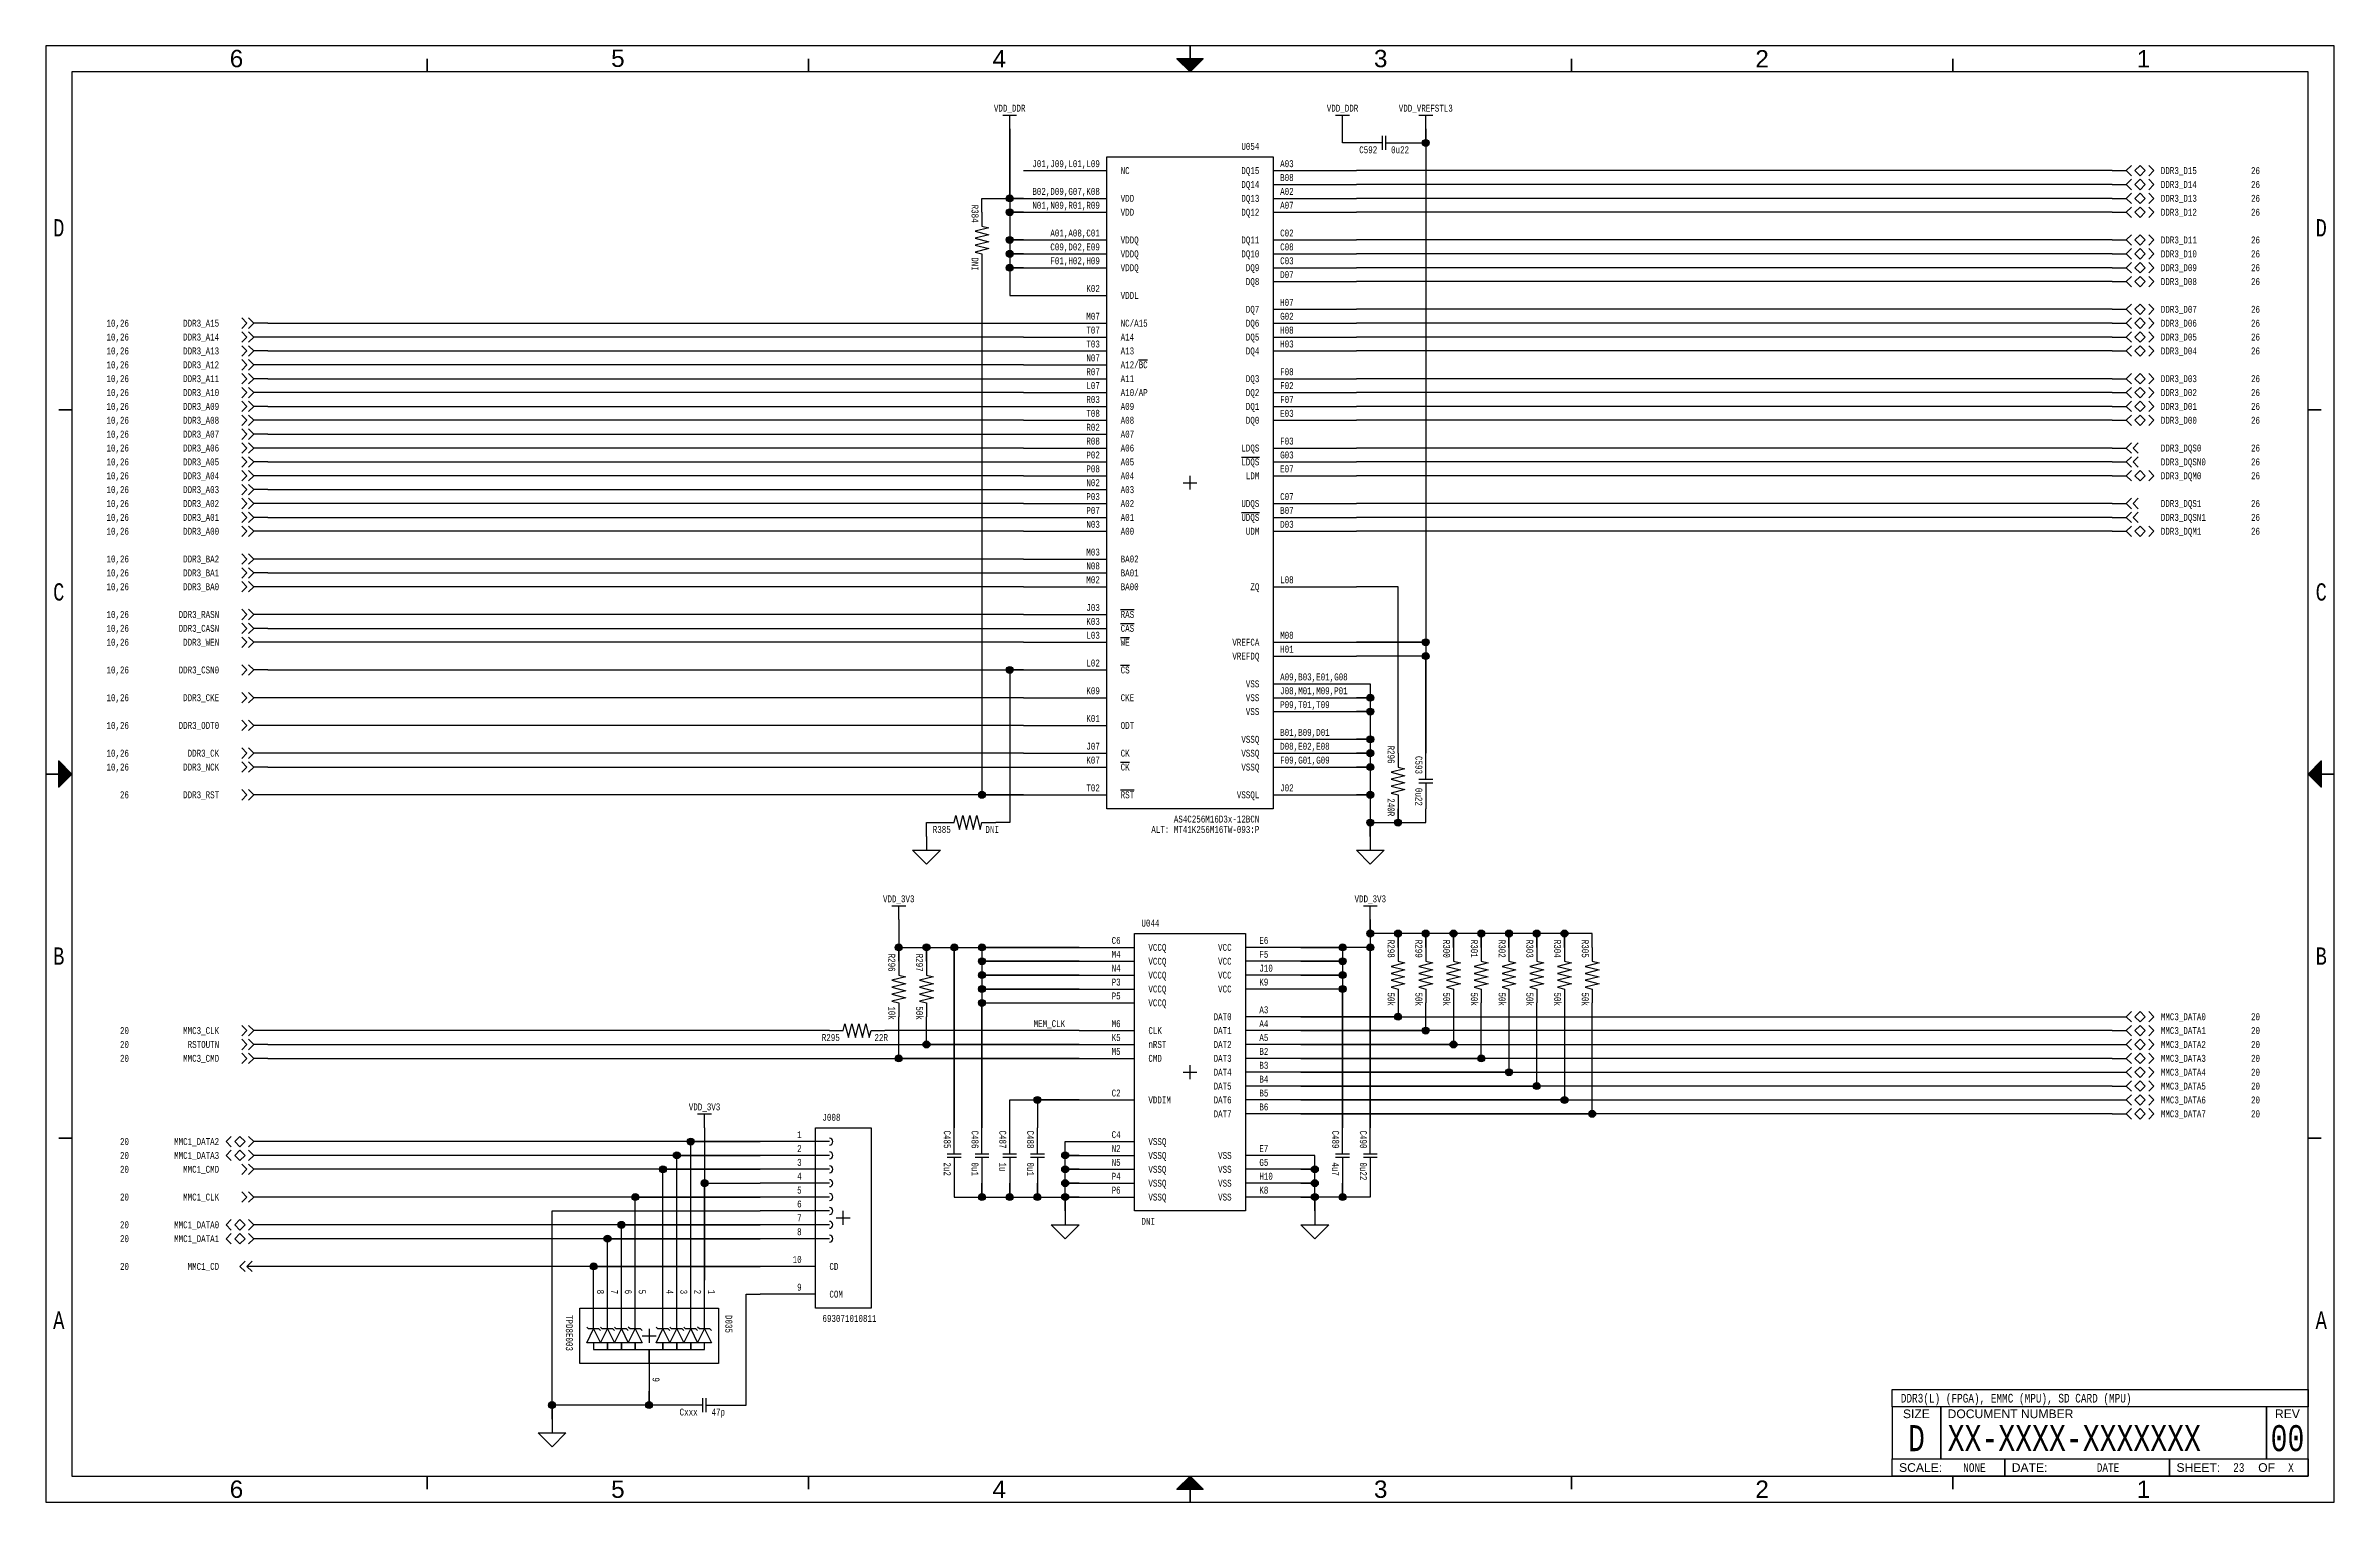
# Paper-space layout '23' of a CAD drawing. Header units: inches. Extents: x 0.2 to 16.8, y 0.2 to 10.8.
import ezdxf
from ezdxf.enums import TextEntityAlignment as Align

# ---------------------------------------------------------------- set-up
doc = ezdxf.new("R2010")
doc.units = ezdxf.units.IN
doc.header["$MEASUREMENT"] = 0
for name, color, linetype in [('BORDER', 13, 'Continuous'), ('COMPONENT', 14, 'Continuous'), ('SIGNAL', 84, 'Continuous'), ('TEXT', 252, 'Continuous')]:
    doc.layers.add(name, color=color, linetype=linetype)
doc.styles.add('Monotxt_75', font='monotxt.shx', dxfattribs={"width": 0.75})
doc.styles.get("Standard").update_dxf_attribs({"font": 'arial.ttf'})

psp = doc.layouts.new('23')

# ---------------------------------------------------------------- texts
at = {"layer": 'TEXT', "style": 'Monotxt_75', "width": 0.75}
for s, p in [('VDD_DDR', (7.2, 10.275)), ('VDD_DDR', (9.6, 10.275)), ('VDD_VREFSTL3', (10.2, 10.275)), ('VDD_3V3', (6.4, 4.575)), ('VDD_3V3', (9.8, 4.575)), ('VDD_3V3', (5, 3.075))]:
    psp.add_text(s, height=0.05, dxfattribs=at).set_placement(p, align=Align.CENTER)
for s, p in [('DDR3_D15', (15.5, 9.85)), ('DDR3_D14', (15.5, 9.75)), ('26', (16.15, 9.85)), ('26', (16.15, 9.75)), ('DDR3_D13', (15.5, 9.65)), ('DDR3_D12', (15.5, 9.55)), ('26', (16.15, 9.65)), ('26', (16.15, 9.55)), ('DDR3_D11', (15.5, 9.35)), ('DDR3_D10', (15.5, 9.25)), ('26', (16.15, 9.35)), ('26', (16.15, 9.25)), ('DDR3_D09', (15.5, 9.15)), ('DDR3_D08', (15.5, 9.05)), ('26', (16.15, 9.15)), ('26', (16.15, 9.05)), ('DDR3_D07', (15.5, 8.85)), ('DDR3_D06', (15.5, 8.75)), ('26', (16.15, 8.85)), ('26', (16.15, 8.75)), ('DDR3_D05', (15.5, 8.65)), ('26', (16.15, 8.65)), ('DDR3_D04', (15.5, 8.55)), ('26', (16.15, 8.55)), ('DDR3_D03', (15.5, 8.35)), ('DDR3_D02', (15.5, 8.25)), ('26', (16.15, 8.35)), ('26', (16.15, 8.25)), ('DDR3_D01', (15.5, 8.15)), ('26', (16.15, 8.15)), ('DDR3_D00', (15.5, 8.05)), ('26', (16.15, 8.05)), ('DDR3_DQS0', (15.5, 7.85)), ('DDR3_DQSN0', (15.5, 7.75)), ('26', (16.15, 7.85)), ('26', (16.15, 7.75)), ('DDR3_DQM0', (15.5, 7.65)), ('26', (16.15, 7.65)), ('DDR3_DQS1', (15.5, 7.45)), ('26', (16.15, 7.45)), ('DDR3_DQSN1', (15.5, 7.35)), ('DDR3_DQM1', (15.5, 7.25)), ('26', (16.15, 7.35)), ('26', (16.15, 7.25)), ('MMC3_DATA0', (15.5, 3.75)), ('MMC3_DATA1', (15.5, 3.65)), ('20', (16.15, 3.75)), ('20', (16.15, 3.65)), ('MMC3_DATA2', (15.5, 3.55)), ('MMC3_DATA3', (15.5, 3.45)), ('20', (16.15, 3.55)), ('20', (16.15, 3.45)), ('MMC3_DATA4', (15.5, 3.35)), ('20', (16.15, 3.35)), ('MMC3_DATA5', (15.5, 3.25)), ('MMC3_DATA6', (15.5, 3.15)), ('20', (16.15, 3.25)), ('20', (16.15, 3.15)), ('MMC3_DATA7', (15.5, 3.05)), ('20', (16.15, 3.05))]:
    psp.add_text(s, height=0.05, dxfattribs=at).set_placement(p, align=Align.MIDDLE_LEFT)
for s, p in [('10,26', (0.85, 8.75)), ('DDR3_A15', (1.5, 8.75)), ('10,26', (0.85, 8.65)), ('DDR3_A14', (1.5, 8.65)), ('10,26', (0.85, 8.55)), ('10,26', (0.85, 8.45)), ('DDR3_A13', (1.5, 8.55)), ('DDR3_A12', (1.5, 8.45)), ('10,26', (0.85, 8.35)), ('10,26', (0.85, 8.25)), ('DDR3_A11', (1.5, 8.35)), ('DDR3_A10', (1.5, 8.25)), ('10,26', (0.85, 8.15)), ('DDR3_A09', (1.5, 8.15)), ('10,26', (0.85, 8.05)), ('10,26', (0.85, 7.95)), ('DDR3_A08', (1.5, 8.05)), ('DDR3_A07', (1.5, 7.95)), ('10,26', (0.85, 7.85)), ('10,26', (0.85, 7.75)), ('DDR3_A06', (1.5, 7.85)), ('DDR3_A05', (1.5, 7.75)), ('10,26', (0.85, 7.65)), ('DDR3_A04', (1.5, 7.65)), ('10,26', (0.85, 7.55)), ('10,26', (0.85, 7.45)), ('DDR3_A03', (1.5, 7.55)), ('DDR3_A02', (1.5, 7.45)), ('10,26', (0.85, 7.35)), ('10,26', (0.85, 7.25)), ('DDR3_A01', (1.5, 7.35)), ('DDR3_A00', (1.5, 7.25)), ('10,26', (0.85, 7.05)), ('10,26', (0.85, 6.95)), ('DDR3_BA2', (1.5, 7.05)), ('DDR3_BA1', (1.5, 6.95)), ('10,26', (0.85, 6.85)), ('DDR3_BA0', (1.5, 6.85)), ('10,26', (0.85, 6.65)), ('DDR3_RASN', (1.5, 6.65)), ('10,26', (0.85, 6.55)), ('10,26', (0.85, 6.45)), ('DDR3_CASN', (1.5, 6.55)), ('DDR3_WEN', (1.5, 6.45)), ('10,26', (0.85, 6.25)), ('DDR3_CSN0', (1.5, 6.25)), ('10,26', (0.85, 6.05)), ('DDR3_CKE', (1.5, 6.05)), ('10,26', (0.85, 5.85)), ('DDR3_ODT0', (1.5, 5.85)), ('10,26', (0.85, 5.65)), ('DDR3_CK', (1.5, 5.65)), ('10,26', (0.85, 5.55)), ('10,26', (0.85, 5.55)), ('DDR3_NCK', (1.5, 5.55)), ('26', (0.85, 5.35)), ('DDR3_RST', (1.5, 5.35)), ('20', (0.85, 3.65)), ('MMC3_CLK', (1.5, 3.65)), ('MEM_CLK', (7.6, 3.7)), ('20', (0.85, 3.55)), ('20', (0.85, 3.45)), ('MMC3_CMD', (1.5, 3.45)), ('RSTOUTN', (1.5, 3.55)), ('20', (0.85, 2.85)), ('MMC1_DATA2', (1.5, 2.85)), ('20', (0.85, 2.75)), ('20', (0.85, 2.65)), ('MMC1_DATA3', (1.5, 2.75)), ('MMC1_CMD', (1.5, 2.65)), ('20', (0.85, 2.45)), ('MMC1_CLK', (1.5, 2.45)), ('20', (0.85, 2.25)), ('20', (0.85, 2.15)), ('MMC1_DATA0', (1.5, 2.25)), ('MMC1_DATA1', (1.5, 2.15)), ('20', (0.85, 1.95)), ('MMC1_CD', (1.5, 1.95))]:
    psp.add_text(s, height=0.05, dxfattribs=at).set_placement(p, align=Align.MIDDLE_RIGHT)
psp.add_text('ALT: MT41K256M16TW-093:P', height=0.05, dxfattribs=at).set_placement((9, 5.125), align=Align.TOP_RIGHT)

# ---------------------------------------------------------------- blocks, each defined once
blk = doc.blocks.new('ANSI B Frame')
at = {"layer": 'BORDER', "lineweight": 35}
h = blk.add_hatch(color=256, dxfattribs=at)
h.dxf.hatch_style = 1
h.paths.add_polyline_path([(8.59375, 10.65625), (8.5, 10.65625), (8.5, 10.5625)])
h.paths.add_polyline_path([(8.5, 10.5625), (8.5, 10.65625), (8.40625, 10.65625)])
h = blk.add_hatch(color=256, dxfattribs=at)
h.dxf.hatch_style = 1
h.paths.add_polyline_path([(0.34375, 5.59375), (0.34375, 5.5), (0.4375, 5.5)])
h.paths.add_polyline_path([(0.4375, 5.5), (0.34375, 5.5), (0.34375, 5.40625)])
h = blk.add_hatch(color=256, dxfattribs=at)
h.dxf.hatch_style = 1
h.paths.add_polyline_path([(16.65625, 5.59375), (16.65625, 5.5), (16.5625, 5.5)])
h.paths.add_polyline_path([(16.5625, 5.5), (16.65625, 5.5), (16.65625, 5.40625)])
h = blk.add_hatch(color=256, dxfattribs=at)
h.dxf.hatch_style = 1
h.paths.add_polyline_path([(8.59375, 0.34375), (8.5, 0.34375), (8.5, 0.4375)])
h.paths.add_polyline_path([(8.5, 0.4375), (8.5, 0.34375), (8.40625, 0.34375)])
at = {"layer": 'BORDER'}
for points in [[(0.25, 0.25), (16.75, 0.25), (16.75, 10.75), (0.25, 10.75)], [(0.4375, 0.4375), (16.5625, 0.4375), (16.5625, 10.5625), (0.4375, 10.5625)], [(13.5625, 1.0625), (16.5625, 1.0625), (16.5625, 0.9375), (13.5625, 0.9375)], [(13.5625, 0.9375), (13.5625, 0.5625), (13.9125, 0.5625), (13.9125, 0.9375), (13.9125, 0.5625), (16.2625, 0.5625), (16.2625, 0.9375), (16.2625, 0.5625), (16.5625, 0.5625), (16.5625, 0.9375)], [(16.5625, 0.4375), (15.5625, 0.4375), (15.5625, 0.5625), (15.5625, 0.4375), (14.375, 0.4375), (14.375, 0.5625), (14.375, 0.4375), (13.5625, 0.4375), (13.5625, 0.5625), (16.5625, 0.5625)]]:
    blk.add_lwpolyline(points, close=True, dxfattribs=at)
at = {"layer": 'BORDER', "lineweight": 35}
for points in [[(8.5, 10.5625), (8.5, 10.75)], [(3, 10.65625), (3, 10.5625)], [(5.75, 10.65625), (5.75, 10.5625)], [(11.25, 10.65625), (11.25, 10.5625)], [(14, 10.65625), (14, 10.5625)], [(0.34375, 8.125), (0.4375, 8.125)], [(16.65625, 8.125), (16.5625, 8.125)], [(0.4375, 5.5), (0.25, 5.5)], [(16.5625, 5.5), (16.75, 5.5)], [(0.34375, 2.875), (0.4375, 2.875)], [(16.65625, 2.875), (16.5625, 2.875)], [(3, 0.34375), (3, 0.4375)], [(5.75, 0.34375), (5.75, 0.4375)], [(8.5, 0.4375), (8.5, 0.25)], [(11.25, 0.34375), (11.25, 0.4375)], [(14, 0.34375), (14, 0.4375)]]:
    blk.add_lwpolyline(points, dxfattribs=at)
for points in [[(8.5, 10.5625), (8.59375, 10.65625), (8.40625, 10.65625)], [(0.4375, 5.5), (0.34375, 5.59375), (0.34375, 5.40625)], [(16.5625, 5.5), (16.65625, 5.59375), (16.65625, 5.40625)], [(8.5, 0.4375), (8.59375, 0.34375), (8.40625, 0.34375)]]:
    blk.add_lwpolyline(points, close=True, dxfattribs=at)
at = {"layer": 'BORDER', "style": 'Monotxt_75', "width": 0.75}
for s, p in [('D', (0.34375, 9.4375)), ('D', (16.65625, 9.4375)), ('C', (0.34375, 6.8125)), ('C', (16.65625, 6.8125)), ('B', (0.34375, 4.1875)), ('B', (16.65625, 4.1875)), ('A', (0.34375, 1.5625)), ('A', (16.65625, 1.5625))]:
    blk.add_text(s, height=0.125, dxfattribs=at).set_placement(p, align=Align.MIDDLE_CENTER)
at = {"layer": 'BORDER'}
for s, p in [('SIZE', (13.7375, 0.8875)), ('REV', (16.4125, 0.8875)), ('OF', (16.2625, 0.5))]:
    blk.add_text(s, height=0.0625, dxfattribs=at).set_placement(p, align=Align.MIDDLE_CENTER)
for s, p in [('DOCUMENT NUMBER', (13.9625, 0.8875)), ('SCALE:', (13.6125, 0.5)), ('DATE:', (14.425, 0.5)), ('SHEET:', (15.6125, 0.5))]:
    blk.add_text(s, height=0.0625, dxfattribs=at).set_placement(p, align=Align.MIDDLE_LEFT)
at = {"layer": 'BORDER', "flags": 8}
for tag, p in [('ZN6', (1.625, 10.65787)), ('ZN5', (4.375, 10.66009)), ('ZN4', (7.125, 10.65625)), ('ZN3', (9.875, 10.65796)), ('ZN2', (12.625, 10.65574)), ('ZN1', (15.375, 10.65574)), ('ZN6', (1.625, 0.34375)), ('ZN5', (4.375, 0.34375)), ('ZN4', (7.125, 0.34375)), ('ZN3', (9.875, 0.34375)), ('ZN2', (12.625, 0.34375)), ('ZN1', (15.375, 0.34375))]:
    blk.add_attdef(tag, text='', height=0.125, dxfattribs=at).set_placement(p, align=Align.MIDDLE_CENTER)
at = {"layer": 'TEXT', "style": 'Monotxt_75', "width": 0.75, "flags": 8}
for tag, height, p in [('DESRP', 0.0625, (13.625, 1)), ('DWG_NO', 0.1875, (13.9625, 0.7125))]:
    blk.add_attdef(tag, text='', height=height, dxfattribs=at).set_placement(p, align=Align.MIDDLE_LEFT)
for tag, height, p in [('SHTSZ', 0.1875, (13.7375, 0.7125)), ('REV', 0.1875, (16.4125, 0.7125)), ('SCALE', 0.0625, (14.15625, 0.5)), ('REVDATE', 0.0625, (15.11875, 0.5)), ('CURRSHT', 0.0625, (16.0625, 0.5)), ('LASTSHT', 0.0625, (16.4375, 0.5))]:
    blk.add_attdef(tag, text='', height=height, dxfattribs=at).set_placement(p, align=Align.MIDDLE_CENTER)
blk = doc.blocks.new('DDR3L_16')
blk.add_lwpolyline([(-0.6, 2.35), (0.6, 2.35), (0.6, -2.35), (-0.6, -2.35)], close=True)
for points in [[(-1.2, 2.25), (-0.6, 2.25)], [(0.6, 2.25), (1.2, 2.25)], [(0.6, 2.15), (1.2, 2.15)], [(-1.2, 2.05), (-0.6, 2.05)], [(0.6, 2.05), (1.2, 2.05)], [(-1.2, 1.95), (-0.6, 1.95)], [(0.6, 1.95), (1.2, 1.95)], [(-1.2, 1.75), (-0.6, 1.75)], [(0.6, 1.75), (1.2, 1.75)], [(-1.2, 1.65), (-0.6, 1.65)], [(-1.2, 1.55), (-0.6, 1.55)], [(0.6, 1.65), (1.2, 1.65)], [(0.6, 1.55), (1.2, 1.55)], [(-1.2, 1.35), (-0.6, 1.35)], [(0.6, 1.45), (1.2, 1.45)], [(0.6, 1.25), (1.2, 1.25)], [(-1.2, 1.15), (-0.6, 1.15)], [(-1.2, 1.05), (-0.6, 1.05)], [(0.6, 1.15), (1.2, 1.15)], [(0.6, 1.05), (1.2, 1.05)], [(-1.2, 0.95), (-0.6, 0.95)], [(-1.2, 0.85), (-0.6, 0.85)], [(0.6, 0.95), (1.2, 0.95)], [(-1.2, 0.75), (-0.6, 0.75)], [(0.6, 0.75), (1.2, 0.75)], [(-1.2, 0.65), (-0.6, 0.65)], [(-1.2, 0.55), (-0.6, 0.55)], [(0.6, 0.65), (1.2, 0.65)], [(0.6, 0.55), (1.2, 0.55)], [(-1.2, 0.45), (-0.6, 0.45)], [(-1.2, 0.35), (-0.6, 0.35)], [(0.6, 0.45), (1.2, 0.45)], [(-1.2, 0.25), (-0.6, 0.25)], [(0.6, 0.25), (1.2, 0.25)], [(-1.2, 0.15), (-0.6, 0.15)], [(-1.2, 0.05), (-0.6, 0.05)], [(0.6, 0.15), (1.2, 0.15)], [(0.6, 0.05), (1.2, 0.05)], [(-1.2, -0.05), (-0.6, -0.05)], [(-1.2, -0.15), (-0.6, -0.15)], [(0.6, -0.15), (1.2, -0.15)], [(-1.2, -0.25), (-0.6, -0.25)], [(0.6, -0.25), (1.2, -0.25)], [(-1.2, -0.35), (-0.6, -0.35)], [(0.6, -0.35), (1.2, -0.35)], [(-1.2, -0.55), (-0.6, -0.55)], [(-1.2, -0.65), (-0.6, -0.65)], [(-1.2, -0.75), (-0.6, -0.75)], [(0.6, -0.75), (1.2, -0.75)], [(-1.2, -0.95), (-0.6, -0.95)], [(-1.2, -1.05), (-0.6, -1.05)], [(-1.2, -1.15), (-0.6, -1.15)], [(0.6, -1.15), (1.2, -1.15)], [(0.6, -1.25), (1.2, -1.25)], [(-1.2, -1.35), (-0.6, -1.35)], [(0.6, -1.45), (1.2, -1.45)], [(-1.2, -1.55), (-0.6, -1.55)], [(0.6, -1.55), (1.2, -1.55)], [(-1.2, -1.75), (-0.6, -1.75)], [(0.6, -1.65), (1.2, -1.65)], [(-1.2, -1.95), (-0.6, -1.95)], [(0.6, -1.85), (1.2, -1.85)], [(0.6, -1.95), (1.2, -1.95)], [(-1.2, -2.05), (-0.6, -2.05)], [(0.6, -2.05), (1.2, -2.05)], [(-1.2, -2.25), (-0.6, -2.25)], [(0.6, -2.25), (1.2, -2.25)]]:
    blk.add_lwpolyline(points)
at = {"color": 7}
for points in [[(-0.05, 0), (0, 0), (0, 0.05)], [(0, -0.05), (0, 0), (0.05, 0)]]:
    blk.add_lwpolyline(points, dxfattribs=at)
at = {"layer": 'TEXT', "style": 'Monotxt_75', "width": 0.75}
for s, p in [('J01,J09,L01,L09', (-0.65, 2.275)), ('B02,D09,G07,K08', (-0.65, 2.075)), ('N01,N09,R01,R09', (-0.65, 1.975)), ('A01,A08,C01', (-0.65, 1.775)), ('C09,D02,E09', (-0.65, 1.675)), ('F01,H02,H09', (-0.65, 1.575)), ('K02', (-0.65, 1.375)), ('M07', (-0.65, 1.175)), ('T07', (-0.65, 1.075)), ('T03', (-0.65, 0.975)), ('N07', (-0.65, 0.875)), ('R07', (-0.65, 0.775)), ('L07', (-0.65, 0.675)), ('T08', (-0.65, 0.475)), ('R03', (-0.65, 0.575)), ('R02', (-0.65, 0.375)), ('R08', (-0.65, 0.275)), ('P02', (-0.65, 0.175)), ('P08', (-0.65, 0.075)), ('N02', (-0.65, -0.025)), ('P03', (-0.65, -0.125)), ('P07', (-0.65, -0.225)), ('N03', (-0.65, -0.325)), ('M03', (-0.65, -0.525)), ('N08', (-0.65, -0.625)), ('M02', (-0.65, -0.725)), ('J03', (-0.65, -0.925)), ('K03', (-0.65, -1.025)), ('L03', (-0.65, -1.125)), ('L02', (-0.65, -1.325)), ('K09', (-0.65, -1.525)), ('K01', (-0.65, -1.725)), ('J07', (-0.65, -1.925)), ('K07', (-0.65, -2.025)), ('T02', (-0.65, -2.225))]:
    blk.add_text(s, height=0.05, dxfattribs=at).set_placement(p, align=Align.RIGHT)
for s, p in [('A03', (0.65, 2.275)), ('B08', (0.65, 2.175)), ('A02', (0.65, 2.075)), ('A07', (0.65, 1.975)), ('C02', (0.65, 1.775)), ('C08', (0.65, 1.675)), ('C03', (0.65, 1.575)), ('D07', (0.65, 1.475)), ('H07', (0.65, 1.275)), ('G02', (0.65, 1.175)), ('H08', (0.65, 1.075)), ('H03', (0.65, 0.975)), ('F08', (0.65, 0.775)), ('F02', (0.65, 0.675)), ('E03', (0.65, 0.475)), ('F07', (0.65, 0.575)), ('G03', (0.65, 0.175)), ('F03', (0.65, 0.275)), ('E07', (0.65, 0.075)), ('C07', (0.65, -0.125)), ('B07', (0.65, -0.225)), ('D03', (0.65, -0.325)), ('L08', (0.65, -0.725)), ('M08', (0.65, -1.125)), ('H01', (0.65, -1.225)), ('A09,B03,E01,G08', (0.65, -1.425)), ('J08,M01,M09,P01', (0.65, -1.525)), ('P09,T01,T09', (0.65, -1.625)), ('B01,B09,D01', (0.65, -1.825)), ('D08,E02,E08', (0.65, -1.925)), ('F09,G01,G09', (0.65, -2.025)), ('J02', (0.65, -2.225))]:
    blk.add_text(s, height=0.05, dxfattribs=at).set_placement(p)
for s, p in [('NC', (-0.5, 2.25)), ('VDD', (-0.5, 2.05)), ('VDD', (-0.5, 1.95)), ('VDDQ', (-0.5, 1.75)), ('VDDQ', (-0.5, 1.65)), ('VDDQ', (-0.5, 1.55)), ('VDDL', (-0.5, 1.35)), ('NC/A15', (-0.5, 1.15)), ('A14', (-0.5, 1.05)), ('A13', (-0.5, 0.95)), ('A12/%%OBC', (-0.5, 0.85)), ('A11', (-0.5, 0.75)), ('A10/AP', (-0.5, 0.65)), ('A09', (-0.5, 0.55)), ('A08', (-0.5, 0.45)), ('A07', (-0.5, 0.35)), ('A06', (-0.5, 0.25)), ('A05', (-0.5, 0.15)), ('A04', (-0.5, 0.05)), ('A03', (-0.5, -0.05)), ('A02', (-0.5, -0.15)), ('A01', (-0.5, -0.25)), ('A00', (-0.5, -0.35)), ('BA02', (-0.5, -0.55)), ('BA01', (-0.5, -0.65)), ('BA00', (-0.5, -0.75)), ('%%ORAS', (-0.5, -0.95)), ('%%OCAS', (-0.5, -1.05)), ('%%OWE', (-0.5, -1.15)), ('%%OCS', (-0.5, -1.35)), ('CKE', (-0.5, -1.55)), ('ODT', (-0.5, -1.75)), ('CK', (-0.5, -1.95)), ('%%OCK', (-0.5, -2.05)), ('%%ORST', (-0.5, -2.25))]:
    blk.add_text(s, height=0.05, dxfattribs=at).set_placement(p, align=Align.MIDDLE_LEFT)
for s, p in [('DQ15', (0.5, 2.25)), ('DQ14', (0.5, 2.15)), ('DQ13', (0.5, 2.05)), ('DQ12', (0.5, 1.95)), ('DQ11', (0.5, 1.75)), ('DQ10', (0.5, 1.65)), ('DQ9', (0.5, 1.55)), ('DQ8', (0.5, 1.45)), ('DQ7', (0.5, 1.25)), ('DQ6', (0.5, 1.15)), ('DQ5', (0.5, 1.05)), ('DQ4', (0.5, 0.95)), ('DQ3', (0.5, 0.75)), ('DQ2', (0.5, 0.65)), ('DQ1', (0.5, 0.55)), ('DQ0', (0.5, 0.45)), ('%%OLDQS', (0.5, 0.15)), ('LDQS', (0.5, 0.25)), ('LDM', (0.5, 0.05)), ('UDQS', (0.5, -0.15)), ('%%OUDQS', (0.5, -0.25)), ('UDM', (0.5, -0.35)), ('ZQ', (0.5, -0.75)), ('VREFCA', (0.5, -1.15)), ('VREFDQ', (0.5, -1.25)), ('VSS', (0.5, -1.45)), ('VSS', (0.5, -1.55)), ('VSS', (0.5, -1.65)), ('VSSQ', (0.5, -1.85)), ('VSSQ', (0.5, -1.95)), ('VSSQ', (0.5, -2.05)), ('VSSQL', (0.5, -2.25))]:
    blk.add_text(s, height=0.05, dxfattribs=at).set_placement(p, align=Align.MIDDLE_RIGHT)
at = {"layer": 'TEXT', "style": 'Monotxt_75', "width": 0.75, "flags": 8}
blk.add_attdef('REFID', text='', height=0.05, dxfattribs=at).set_placement((0.5, 2.4), align=Align.RIGHT)
blk.add_attdef('MFGPN', text='', height=0.05, dxfattribs=at).set_placement((0.5, -2.4), align=Align.TOP_RIGHT)
blk = doc.blocks.new('RES')
blk.add_lwpolyline([(-0.2, 0), (-0.1, 0), (-0.0875, 0.05), (-0.0625, -0.05), (-0.0375, 0.05), (-0.0125, -0.05), (0.0125, 0.05), (0.0375, -0.05), (0.0625, 0.05), (0.0875, -0.05), (0.1, 0), (0.2, 0)])
at = {"layer": 'TEXT', "style": 'Monotxt_75', "width": 0.75, "flags": 8}
blk.add_attdef('REFID', text='', height=0.05, dxfattribs=at).set_placement((-0.125, -0.025), align=Align.TOP_RIGHT)
blk.add_attdef('VALUE', text='', height=0.05, dxfattribs=at).set_placement((0.125, -0.025), align=Align.TOP_LEFT)
blk = doc.blocks.new('CAP')
for points in [[(0, 0.0125), (0, 0.2)], [(-0.05, 0.0125), (0.05, 0.0125)], [(-0.05, -0.0125), (0.05, -0.0125)], [(0, -0.0125), (0, -0.2)]]:
    blk.add_lwpolyline(points)
at = {"layer": 'TEXT', "style": 'Monotxt_75', "width": 0.75, "flags": 8}
blk.add_attdef('REFID', text='', height=0.05, rotation=270, dxfattribs=at).set_placement((-0.025, 0.05), align=Align.TOP_RIGHT)
blk.add_attdef('VALUE', text='', height=0.05, rotation=270, dxfattribs=at).set_placement((-0.025, -0.05), align=Align.TOP_LEFT)
blk = doc.blocks.new('SUPPLY_BUS')
for points in [[(0, 0), (0.05, 0)], [(0.05, 0.025), (0.05, -0.025)]]:
    blk.add_lwpolyline(points)
blk = doc.blocks.new('FLOAT_GND')
blk.add_lwpolyline([(0, 0), (0, -0.05)])
blk.add_lwpolyline([(-0.05, -0.05), (0.05, -0.05), (0, -0.1)], close=True)
blk = doc.blocks.new('CONNECT')
blk.add_hatch(color=256).paths.add_polyline_path([(0.0125, 0, 1), (-0.0125, 0, 1)])
blk.add_circle((0, 0), 0.0125)
blk = doc.blocks.new('BIDIR_CONN')
for points in [[(0, 0), (0.05, 0)], [(0.06875, 0.01875), (0.05, 0), (0.06875, -0.01875)], [(0.13125, 0.01875), (0.15, 0), (0.13125, -0.01875)]]:
    blk.add_lwpolyline(points)
blk.add_lwpolyline([(0.1, 0.01875), (0.08125, 0), (0.1, -0.01875), (0.11875, 0)], close=True)
blk = doc.blocks.new('FROM_CONN')
for points in [[(0, 0), (0.05, 0)], [(0.06875, 0.01875), (0.05, 0), (0.06875, -0.01875)], [(0.09375, 0.01875), (0.075, 0), (0.09375, -0.01875)]]:
    blk.add_lwpolyline(points)
blk = doc.blocks.new('MTFCxxG')
blk.add_lwpolyline([(-0.2, 0.5), (0.2, 0.5), (0.2, -0.5), (-0.2, -0.5)], close=True)
for points in [[(-0.4, 0.45), (-0.2, 0.45)], [(0.4, 0.45), (0.2, 0.45)], [(-0.4, 0.4), (-0.2, 0.4)], [(-0.4, 0.35), (-0.2, 0.35)], [(0.4, 0.4), (0.2, 0.4)], [(0.4, 0.35), (0.2, 0.35)], [(-0.4, 0.3), (-0.2, 0.3)], [(-0.4, 0.25), (-0.2, 0.25)], [(0.4, 0.3), (0.2, 0.3)], [(0.4, 0.2), (0.2, 0.2)], [(-0.4, 0.15), (-0.2, 0.15)], [(-0.4, 0.1), (-0.2, 0.1)], [(0.4, 0.15), (0.2, 0.15)], [(0.4, 0.1), (0.2, 0.1)], [(-0.4, 0.05), (-0.2, 0.05)], [(0.4, 0.05), (0.2, 0.05)], [(0.4, 0), (0.2, 0)], [(0.4, -0.05), (0.2, -0.05)], [(-0.4, -0.1), (-0.2, -0.1)], [(0.4, -0.1), (0.2, -0.1)], [(0.4, -0.15), (0.2, -0.15)], [(-0.4, -0.25), (-0.2, -0.25)], [(-0.4, -0.3), (-0.2, -0.3)], [(0.4, -0.3), (0.2, -0.3)], [(-0.4, -0.35), (-0.2, -0.35)], [(-0.4, -0.4), (-0.2, -0.4)], [(0.4, -0.35), (0.2, -0.35)], [(0.4, -0.4), (0.2, -0.4)], [(-0.4, -0.45), (-0.2, -0.45)], [(0.4, -0.45), (0.2, -0.45)]]:
    blk.add_lwpolyline(points)
at = {"color": 7}
for points in [[(-0.025, 0), (0, 0), (0, 0.025)], [(0, -0.025), (0, 0), (0.025, 0)]]:
    blk.add_lwpolyline(points, dxfattribs=at)
at = {"layer": 'TEXT', "style": 'Monotxt_75', "width": 0.75}
for s, p in [('C6', (-0.25, 0.4625)), ('M4', (-0.25, 0.4125)), ('N4', (-0.25, 0.3625)), ('P3', (-0.25, 0.3125)), ('P5', (-0.25, 0.2625)), ('M6', (-0.25, 0.1625)), ('M5', (-0.25, 0.0625)), ('K5', (-0.25, 0.1125)), ('C2', (-0.25, -0.0875)), ('C4', (-0.25, -0.2375)), ('N2', (-0.25, -0.2875)), ('N5', (-0.25, -0.3375)), ('P4', (-0.25, -0.3875)), ('P6', (-0.25, -0.4375))]:
    blk.add_text(s, height=0.025, dxfattribs=at).set_placement(p, align=Align.RIGHT)
for s, p in [('VCCQ', (-0.15, 0.45)), ('VCCQ', (-0.15, 0.4)), ('VCCQ', (-0.15, 0.35)), ('VCCQ', (-0.15, 0.3)), ('VCCQ', (-0.15, 0.25)), ('CLK', (-0.15, 0.15)), ('nRST', (-0.15, 0.1)), ('CMD', (-0.15, 0.05)), ('VDDIM', (-0.15, -0.1)), ('VSSQ', (-0.15, -0.25)), ('VSSQ', (-0.15, -0.3)), ('VSSQ', (-0.15, -0.35)), ('VSSQ', (-0.15, -0.4)), ('VSSQ', (-0.15, -0.45))]:
    blk.add_text(s, height=0.025, dxfattribs=at).set_placement(p, align=Align.MIDDLE_LEFT)
for s, p in [('VCC', (0.15, 0.45)), ('VCC', (0.15, 0.4)), ('VCC', (0.15, 0.35)), ('VCC', (0.15, 0.3)), ('DAT0', (0.15, 0.2)), ('DAT1', (0.15, 0.15)), ('DAT2', (0.15, 0.1)), ('DAT3', (0.15, 0.05)), ('DAT4', (0.15, 0)), ('DAT5', (0.15, -0.05)), ('DAT6', (0.15, -0.1)), ('DAT7', (0.15, -0.15)), ('VSS', (0.15, -0.3)), ('VSS', (0.15, -0.35)), ('VSS', (0.15, -0.4)), ('VSS', (0.15, -0.45))]:
    blk.add_text(s, height=0.025, dxfattribs=at).set_placement(p, align=Align.MIDDLE_RIGHT)
for s, p in [('E6', (0.25, 0.4625)), ('F5', (0.25, 0.4125)), ('K9', (0.25, 0.3125)), ('J10', (0.25, 0.3625)), ('A3', (0.25, 0.2125)), ('A4', (0.25, 0.1625)), ('A5', (0.25, 0.1125)), ('B2', (0.25, 0.0625)), ('B3', (0.25, 0.0125)), ('B4', (0.25, -0.0375)), ('B5', (0.25, -0.0875)), ('B6', (0.25, -0.1375)), ('G5', (0.25, -0.3375)), ('E7', (0.25, -0.2875)), ('H10', (0.25, -0.3875)), ('K8', (0.25, -0.4375))]:
    blk.add_text(s, height=0.025, dxfattribs=at).set_placement(p)
at = {"layer": 'TEXT', "style": 'Monotxt_75', "width": 0.75, "flags": 8}
blk.add_attdef('REF', (-0.175, 0.525), '', height=0.025, dxfattribs=at)
blk.add_attdef('PN', text='', height=0.025, dxfattribs=at).set_placement((-0.175, -0.525), align=Align.TOP_LEFT)
blk = doc.blocks.new('TPD8E003')
for points in [[(-0.1, 0.25), (0.1, 0.25), (0.1, -0.25), (-0.1, -0.25)], [(-0.025, 0.2), (0.025, 0.225), (0.025, 0.175)], [(-0.025, 0.15), (0.025, 0.175), (0.025, 0.125)], [(-0.025, 0.1), (0.025, 0.125), (0.025, 0.075)], [(-0.025, 0.05), (0.025, 0.075), (0.025, 0.025)], [(-0.025, -0.05), (0.025, -0.025), (0.025, -0.075)], [(-0.025, -0.1), (0.025, -0.075), (0.025, -0.125)], [(-0.025, -0.15), (0.025, -0.125), (0.025, -0.175)], [(-0.025, -0.2), (0.025, -0.175), (0.025, -0.225)]]:
    blk.add_lwpolyline(points, close=True)
for points in [[(-0.025, 0.2), (-0.2, 0.2)], [(-0.01875, 0.225), (-0.025, 0.21875), (-0.025, 0.18125), (-0.03125, 0.175)], [(-0.01875, 0.175), (-0.025, 0.16875), (-0.025, 0.13125), (-0.03125, 0.125)], [(0.025, -0.2), (0.05, -0.2), (0.05, -0.15), (0.025, -0.15), (0.05, -0.15), (0.05, -0.1), (0.025, -0.1), (0.05, -0.1), (0.05, -0.05), (0.025, -0.05), (0.05, -0.05), (0.05, 0), (0.1, 0), (0.05, 0), (0.05, 0.05), (0.025, 0.05), (0.05, 0.05), (0.05, 0.1), (0.025, 0.1), (0.05, 0.1), (0.05, 0.15), (0.025, 0.15), (0.05, 0.15), (0.05, 0.2), (0.025, 0.2)], [(-0.025, 0.15), (-0.2, 0.15)], [(-0.025, 0.1), (-0.2, 0.1)], [(-0.01875, 0.125), (-0.025, 0.11875), (-0.025, 0.08125), (-0.03125, 0.075)], [(-0.025, 0.05), (-0.2, 0.05)], [(-0.01875, 0.075), (-0.025, 0.06875), (-0.025, 0.03125), (-0.03125, 0.025)], [(-0.025, -0.05), (-0.2, -0.05)], [(-0.01875, -0.025), (-0.025, -0.03125), (-0.025, -0.06875), (-0.03125, -0.075)], [(-0.01875, -0.075), (-0.025, -0.08125), (-0.025, -0.11875), (-0.03125, -0.125)], [(0.1, 0), (0.2, 0)], [(-0.025, -0.1), (-0.2, -0.1)], [(-0.025, -0.15), (-0.2, -0.15)], [(-0.01875, -0.125), (-0.025, -0.13125), (-0.025, -0.16875), (-0.03125, -0.175)], [(-0.025, -0.2), (-0.2, -0.2)], [(-0.01875, -0.175), (-0.025, -0.18125), (-0.025, -0.21875), (-0.03125, -0.225)]]:
    blk.add_lwpolyline(points)
at = {"color": 7}
for points in [[(-0.025, 0), (0, 0), (0, 0.025)], [(0, -0.025), (0, 0), (0.025, 0)]]:
    blk.add_lwpolyline(points, dxfattribs=at)
at = {"layer": 'TEXT', "style": 'Monotxt_75', "width": 0.75}
for s, p in [('2', (-0.15, 0.1625)), ('1', (-0.15, 0.2125)), ('4', (-0.15, 0.0625)), ('3', (-0.15, 0.1125)), ('5', (-0.15, -0.0375)), ('6', (-0.15, -0.0875)), ('8', (-0.15, -0.1875)), ('7', (-0.15, -0.1375))]:
    blk.add_text(s, height=0.025, dxfattribs=at).set_placement(p, align=Align.RIGHT)
blk.add_text('9', height=0.025, dxfattribs=at).set_placement((0.15, 0.0125))
blk.add_text('TPD8E003', height=0.025, dxfattribs=at).set_placement((-0.075, -0.275), align=Align.TOP_LEFT)
at = {"layer": 'TEXT', "style": 'Monotxt_75', "width": 0.75, "flags": 8}
blk.add_attdef('REF', (-0.075, 0.275), '', height=0.025, dxfattribs=at)
blk = doc.blocks.new('MICROSD_CONN')
for points in [[(-0.05, 0.275), (-0.3, 0.275)], [(-0.05, 0.225), (-0.3, 0.225)], [(-0.05, 0.175), (-0.3, 0.175)], [(-0.05, 0.125), (-0.3, 0.125)], [(-0.05, 0.075), (-0.3, 0.075)], [(-0.05, 0.025), (-0.3, 0.025)], [(-0.05, -0.025), (-0.3, -0.025)], [(-0.05, -0.075), (-0.3, -0.075)], [(-0.1, -0.175), (-0.3, -0.175)], [(-0.1, -0.275), (-0.3, -0.275)]]:
    blk.add_lwpolyline(points)
blk.add_lwpolyline([(-0.1, 0.325), (0.1, 0.325), (0.1, -0.325), (-0.1, -0.325)], close=True)
at = {"color": 7}
for points in [[(-0.025, 0), (0, 0), (0, 0.025)], [(0, -0.025), (0, 0), (0.025, 0)]]:
    blk.add_lwpolyline(points, dxfattribs=at)
for centre in [(-0.05, 0.275), (-0.05, 0.225), (-0.05, 0.175), (-0.05, 0.125), (-0.05, 0.075), (-0.05, 0.025), (-0.05, -0.025), (-0.05, -0.075)]:
    blk.add_arc(centre, 0.0125, 270, 90)
at = {"layer": 'TEXT', "style": 'Monotxt_75', "width": 0.75}
for s, p in [('1', (-0.15, 0.2875)), ('2', (-0.15, 0.2375)), ('3', (-0.15, 0.1875)), ('4', (-0.15, 0.1375)), ('5', (-0.15, 0.0875)), ('6', (-0.15, 0.0375)), ('7', (-0.15, -0.0125)), ('8', (-0.15, -0.0625)), ('10', (-0.15, -0.1625)), ('9', (-0.15, -0.2625))]:
    blk.add_text(s, height=0.025, dxfattribs=at).set_placement(p, align=Align.RIGHT)
for s, p in [('CD', (-0.05, -0.175)), ('COM', (-0.05, -0.275))]:
    blk.add_text(s, height=0.025, dxfattribs=at).set_placement(p, align=Align.MIDDLE_LEFT)
at = {"layer": 'TEXT', "style": 'Monotxt_75', "width": 0.75, "flags": 8}
blk.add_attdef('REF', (-0.075, 0.35), '', height=0.025, dxfattribs=at)
blk.add_attdef('MFGPN', text='', height=0.025, dxfattribs=at).set_placement((-0.075, -0.35), align=Align.TOP_LEFT)
blk = doc.blocks.new('TO_CONN')
for points in [[(0, 0), (0.075, 0)], [(0.05625, 0.01875), (0.075, 0), (0.05625, -0.01875)], [(0.08125, 0.01875), (0.1, 0), (0.08125, -0.01875)]]:
    blk.add_lwpolyline(points)

# ---------------------------------------------------------------- linework, layer by layer
at = {"layer": 'SIGNAL'}
for points in [[(7, 9.55), (7, 9.65), (7.3, 9.65), (7.2, 9.65), (7.2, 10.15), (7.2, 9.55), (7.3, 9.55), (7.225, 9.55), (7.2, 9.525), (7.2, 9.35), (7.3, 9.35), (7.225, 9.35), (7.2, 9.325), (7.2, 9.25), (7.3, 9.25), (7.225, 9.25), (7.2, 9.225), (7.2, 9.15), (7.3, 9.15), (7.225, 9.15), (7.2, 9.125), (7.2, 8.95), (7.3, 8.95)], [(9.7, 10.05), (9.6, 10.05), (9.6, 10.15)], [(10.1, 10.05), (10.2, 10.05), (10.2, 10.15), (10.2, 6.45), (9.7, 6.45), (10.175, 6.45), (10.2, 6.425), (10.2, 5.65), (10.2, 6.35), (9.7, 6.35)], [(15.15, 9.85), (9.7, 9.85)], [(15.15, 9.75), (9.7, 9.75)], [(15.15, 9.65), (9.7, 9.65)], [(15.15, 9.55), (9.7, 9.55)], [(15.15, 9.35), (9.7, 9.35)], [(15.15, 9.25), (9.7, 9.25)], [(7, 9.15), (7, 5.35), (7.3, 5.35), (1.85, 5.35)], [(15.15, 9.15), (9.7, 9.15)], [(15.15, 9.05), (9.7, 9.05)], [(1.85, 8.75), (7.3, 8.75)], [(15.15, 8.85), (9.7, 8.85)], [(15.15, 8.75), (9.7, 8.75)], [(7.3, 8.65), (1.85, 8.65)], [(15.15, 8.65), (9.7, 8.65)], [(1.85, 8.55), (7.3, 8.55)], [(7.3, 8.45), (1.85, 8.45)], [(15.15, 8.55), (9.7, 8.55)], [(1.85, 8.35), (7.3, 8.35)], [(7.3, 8.25), (1.85, 8.25)], [(15.15, 8.35), (9.7, 8.35)], [(1.85, 8.15), (7.3, 8.15)], [(15.15, 8.25), (9.7, 8.25)], [(15.15, 8.15), (9.7, 8.15)], [(7.3, 8.05), (1.85, 8.05)], [(1.85, 7.95), (7.3, 7.95)], [(15.15, 8.05), (9.7, 8.05)], [(7.3, 7.85), (1.85, 7.85)], [(15.15, 7.85), (9.7, 7.85)], [(1.85, 7.75), (7.3, 7.75)], [(7.3, 7.65), (1.85, 7.65)], [(15.15, 7.75), (9.7, 7.75)], [(15.15, 7.65), (9.7, 7.65)], [(1.85, 7.55), (7.3, 7.55)], [(7.3, 7.45), (1.85, 7.45)], [(15.15, 7.45), (9.7, 7.45)], [(1.85, 7.35), (7.3, 7.35)], [(15.15, 7.35), (9.7, 7.35)], [(7.3, 7.25), (1.85, 7.25)], [(15.15, 7.25), (9.7, 7.25)], [(7.3, 7.05), (1.85, 7.05)], [(1.85, 6.95), (7.3, 6.95)], [(7.3, 6.85), (1.85, 6.85)], [(10, 5.65), (10, 6.85), (9.7, 6.85)], [(7.3, 6.65), (1.85, 6.65)], [(1.85, 6.55), (7.3, 6.55)], [(7.3, 6.45), (1.85, 6.45)], [(1.85, 6.25), (7.3, 6.25), (7.2, 6.25), (7.2, 5.15), (7.1, 5.15)], [(9.7, 6.15), (9.8, 6.15), (9.8, 6.075), (9.775, 6.05), (9.7, 6.05), (9.8, 6.05), (9.8, 5.975), (9.775, 5.95), (9.7, 5.95), (9.8, 5.95), (9.8, 5.775), (9.775, 5.75), (9.7, 5.75), (9.8, 5.75), (9.8, 5.675), (9.775, 5.65), (9.7, 5.65), (9.8, 5.65), (9.8, 5.575), (9.775, 5.55), (9.7, 5.55), (9.8, 5.55), (9.8, 5.375), (9.775, 5.35), (9.7, 5.35), (9.8, 5.35), (9.8, 5.05), (9.8, 5.15), (10, 5.15), (10, 5.25), (10, 5.175), (10.025, 5.15), (10.2, 5.15), (10.2, 5.25)], [(7.3, 6.05), (1.85, 6.05)], [(7.3, 5.85), (1.85, 5.85)], [(7.3, 5.65), (1.85, 5.65)], [(1.85, 5.55), (7.3, 5.55)], [(6.6, 5.05), (6.6, 5.15), (6.7, 5.15)], [(6.4, 4.45), (6.4, 4.15), (6.4, 4.25), (6.575, 4.25), (6.6, 4.225), (6.6, 4.15), (6.6, 4.25), (6.775, 4.25), (6.8, 4.225), (6.8, 2.95), (6.8, 4.25), (7.7, 4.25), (7.025, 4.25), (7, 4.225), (7, 4.15), (7.7, 4.15), (7.025, 4.15), (7, 4.125), (7, 4.05), (7.7, 4.05), (7.025, 4.05), (7, 4.025), (7, 3.95), (7.7, 3.95), (7.025, 3.95), (7, 3.925), (7, 2.95), (7, 3.85), (7.7, 3.85)], [(11.4, 4.25), (11.4, 4.35), (11.225, 4.35), (11.2, 4.325), (11.2, 4.25), (11.2, 4.35), (11.025, 4.35), (11, 4.325), (11, 4.25), (11, 4.35), (10.825, 4.35), (10.8, 4.325), (10.8, 4.25), (10.8, 4.35), (10.625, 4.35), (10.6, 4.325), (10.6, 4.25), (10.6, 4.35), (10.425, 4.35), (10.4, 4.325), (10.4, 4.25), (10.4, 4.35), (10.225, 4.35), (10.2, 4.325), (10.2, 4.25), (10.2, 4.35), (10, 4.35), (10, 4.25), (10, 4.325), (9.975, 4.35), (9.8, 4.35), (9.8, 4.45), (9.8, 2.95), (9.8, 4.25), (9.3, 4.25), (9.6, 4.25), (9.6, 4.15), (9.3, 4.15), (9.575, 4.15), (9.6, 4.125), (9.6, 4.05), (9.3, 4.05), (9.575, 4.05), (9.6, 4.025), (9.6, 2.95), (9.6, 3.95), (9.3, 3.95)], [(10, 3.85), (10, 3.75), (9.3, 3.75), (15.15, 3.75)], [(15.15, 3.65), (9.3, 3.65), (10.2, 3.65), (10.2, 3.85)], [(10.4, 3.85), (10.4, 3.55), (9.3, 3.55), (15.15, 3.55)], [(15.15, 3.45), (9.3, 3.45), (10.6, 3.45), (10.6, 3.85)], [(10.8, 3.85), (10.8, 3.35), (9.3, 3.35), (15.15, 3.35)], [(15.15, 3.25), (9.3, 3.25), (11, 3.25), (11, 3.85)], [(11.2, 3.85), (11.2, 3.15), (9.3, 3.15), (15.15, 3.15)], [(15.15, 3.05), (9.3, 3.05), (11.4, 3.05), (11.4, 3.85)], [(1.85, 3.55), (7.7, 3.55), (6.6, 3.55), (6.6, 3.75)], [(1.85, 3.45), (7.7, 3.45), (6.4, 3.45), (6.4, 3.75)], [(5.9, 3.65), (1.85, 3.65)], [(7.7, 3.65), (6.3, 3.65)], [(7.2, 2.95), (7.2, 3.15), (7.7, 3.15), (7.4, 3.15), (7.4, 2.95)], [(4.9, 1.85), (4.9, 2.85), (5.4, 2.85), (1.85, 2.85)], [(5, 2.95), (5, 1.85), (5, 2.55), (5.4, 2.55)], [(6.8, 2.55), (6.8, 2.45), (7, 2.45), (7, 2.55), (7, 2.475), (7.025, 2.45), (7.2, 2.45), (7.2, 2.55), (7.2, 2.475), (7.225, 2.45), (7.4, 2.45), (7.4, 2.55), (7.4, 2.475), (7.425, 2.45), (7.7, 2.45), (7.6, 2.45), (7.6, 2.35), (7.6, 2.55), (7.7, 2.55), (7.625, 2.55), (7.6, 2.575), (7.6, 2.65), (7.7, 2.65), (7.625, 2.65), (7.6, 2.675), (7.6, 2.75), (7.7, 2.75), (7.625, 2.75), (7.6, 2.775), (7.6, 2.85), (7.7, 2.85)], [(4.8, 1.85), (4.8, 2.75), (5.4, 2.75), (1.85, 2.75)], [(4.7, 1.85), (4.7, 2.65), (5.4, 2.65), (1.85, 2.65)], [(9.8, 2.55), (9.8, 2.45), (9.6, 2.45), (9.6, 2.55), (9.6, 2.475), (9.575, 2.45), (9.3, 2.45), (9.4, 2.45), (9.4, 2.35), (9.4, 2.55), (9.3, 2.55), (9.375, 2.55), (9.4, 2.575), (9.4, 2.65), (9.3, 2.65), (9.375, 2.65), (9.4, 2.675), (9.4, 2.75), (9.3, 2.75)], [(4.5, 1.85), (4.5, 2.45), (5.4, 2.45), (1.85, 2.45)], [(4.8, 0.95), (4.6, 0.95), (4.6, 1.05), (4.6, 0.975), (4.575, 0.95), (3.9, 0.95), (3.9, 0.85), (3.9, 2.35), (5.4, 2.35)], [(4.4, 1.85), (4.4, 2.25), (5.4, 2.25), (1.85, 2.25)], [(4.3, 1.85), (4.3, 2.15), (5.4, 2.15), (1.85, 2.15)], [(4.2, 1.85), (4.2, 1.95), (5.4, 1.95), (1.85, 1.95)], [(5.2, 0.95), (5.3, 0.95), (5.3, 1.75), (5.4, 1.75)]]:
    psp.add_lwpolyline(points, dxfattribs=at)

# ---------------------------------------------------------------- block references
ref = psp.add_blockref('ANSI B Frame', (0, 0))
ref.add_attrib('SHTSZ', 'D', dxfattribs={"layer": 'TEXT', "height": 0.188, "style": 'Monotxt_75', "width": 0.75}).set_placement((13.738, 0.712), align=Align.MIDDLE_CENTER)
ref.add_attrib('DWG_NO', 'XX-XXXX-XXXXXXX', dxfattribs={"layer": 'TEXT', "height": 0.1875, "style": 'Monotxt_75', "width": 0.75}).set_placement((13.963, 0.712), align=Align.MIDDLE_LEFT)
ref.add_attrib('REV', '00', dxfattribs={"layer": 'TEXT', "height": 0.1875, "style": 'Monotxt_75', "width": 0.75}).set_placement((16.413, 0.712), align=Align.MIDDLE_CENTER)
ref.add_attrib('SCALE', 'NONE', dxfattribs={"layer": 'TEXT', "height": 0.0625, "style": 'Monotxt_75', "width": 0.75}).set_placement((14.156, 0.5), align=Align.MIDDLE_CENTER)
ref.add_attrib('REVDATE', 'DATE', dxfattribs={"layer": 'TEXT', "height": 0.0625, "style": 'Monotxt_75', "width": 0.75}).set_placement((15.119, 0.5), align=Align.MIDDLE_CENTER)
ref.add_attrib('CURRSHT', '23', dxfattribs={"layer": 'TEXT', "height": 0.0625, "style": 'Monotxt_75', "width": 0.75}).set_placement((16.062, 0.5), align=Align.MIDDLE_CENTER)
ref.add_attrib('LASTSHT', 'X', dxfattribs={"layer": 'TEXT', "height": 0.0625, "style": 'Monotxt_75', "width": 0.75}).set_placement((16.438, 0.5), align=Align.MIDDLE_CENTER)
ref.add_attrib('DESRP', 'DDR3(L) (FPGA), EMMC (MPU), SD CARD (MPU)', dxfattribs={"layer": 'TEXT', "height": 0.0625, "style": 'Monotxt_75', "width": 0.75}).set_placement((13.625, 1), align=Align.MIDDLE_LEFT)
ref.add_attrib('ZN1', '1', dxfattribs={"layer": 'BORDER', "height": 0.125}).set_placement((15.375, 0.344), align=Align.MIDDLE_CENTER)
ref.add_attrib('ZN1', '1', dxfattribs={"layer": 'BORDER', "height": 0.125}).set_placement((15.375, 10.656), align=Align.MIDDLE_CENTER)
ref.add_attrib('ZN2', '2', dxfattribs={"layer": 'BORDER', "height": 0.125}).set_placement((12.625, 0.344), align=Align.MIDDLE_CENTER)
ref.add_attrib('ZN2', '2', dxfattribs={"layer": 'BORDER', "height": 0.125}).set_placement((12.625, 10.656), align=Align.MIDDLE_CENTER)
ref.add_attrib('ZN3', '3', dxfattribs={"layer": 'BORDER', "height": 0.125}).set_placement((9.875, 0.344), align=Align.MIDDLE_CENTER)
ref.add_attrib('ZN3', '3', dxfattribs={"layer": 'BORDER', "height": 0.125}).set_placement((9.875, 10.658), align=Align.MIDDLE_CENTER)
ref.add_attrib('ZN4', '4', dxfattribs={"layer": 'BORDER', "height": 0.125}).set_placement((7.125, 0.344), align=Align.MIDDLE_CENTER)
ref.add_attrib('ZN4', '4', dxfattribs={"layer": 'BORDER', "height": 0.125}).set_placement((7.125, 10.656), align=Align.MIDDLE_CENTER)
ref.add_attrib('ZN5', '5', dxfattribs={"layer": 'BORDER', "height": 0.125}).set_placement((4.375, 0.344), align=Align.MIDDLE_CENTER)
ref.add_attrib('ZN5', '5', dxfattribs={"layer": 'BORDER', "height": 0.125}).set_placement((4.375, 10.66), align=Align.MIDDLE_CENTER)
ref.add_attrib('ZN6', '6', dxfattribs={"layer": 'BORDER', "height": 0.125}).set_placement((1.625, 0.344), align=Align.MIDDLE_CENTER)
ref.add_attrib('ZN6', '6', dxfattribs={"layer": 'BORDER', "height": 0.125}).set_placement((1.625, 10.658), align=Align.MIDDLE_CENTER)
at = {"layer": 'COMPONENT', "yscale": 2, "zscale": 2}
for name, p, xscale, rotation in [('SUPPLY_BUS', (7.2, 10.15), 2, 90), ('SUPPLY_BUS', (9.6, 10.15), 2, 90), ('SUPPLY_BUS', (10.2, 10.15), 2, 90), ('BIDIR_CONN', (15.15, 9.85), -2, 180), ('BIDIR_CONN', (15.15, 9.75), -2, 180), ('BIDIR_CONN', (15.15, 9.65), -2, 180), ('BIDIR_CONN', (15.15, 9.55), -2, 180), ('BIDIR_CONN', (15.15, 9.35), -2, 180), ('BIDIR_CONN', (15.15, 9.25), -2, 180), ('BIDIR_CONN', (15.15, 9.15), -2, 180), ('BIDIR_CONN', (15.15, 9.05), -2, 180), ('FROM_CONN', (1.85, 8.75), 2, 180), ('BIDIR_CONN', (15.15, 8.85), -2, 180), ('BIDIR_CONN', (15.15, 8.75), -2, 180), ('FROM_CONN', (1.85, 8.65), 2, 180), ('FROM_CONN', (1.85, 8.55), 2, 180), ('BIDIR_CONN', (15.15, 8.65), -2, 180), ('BIDIR_CONN', (15.15, 8.55), -2, 180), ('FROM_CONN', (1.85, 8.45), 2, 180), ('FROM_CONN', (1.85, 8.35), 2, 180), ('FROM_CONN', (1.85, 8.25), 2, 180), ('BIDIR_CONN', (15.15, 8.35), -2, 180), ('BIDIR_CONN', (15.15, 8.25), -2, 180), ('FROM_CONN', (1.85, 8.15), 2, 180), ('FROM_CONN', (1.85, 8.05), 2, 180), ('BIDIR_CONN', (15.15, 8.15), -2, 180), ('BIDIR_CONN', (15.15, 8.05), -2, 180), ('FROM_CONN', (1.85, 7.95), 2, 180), ('FROM_CONN', (1.85, 7.85), 2, 180), ('FROM_CONN', (1.85, 7.75), 2, 180), ('FROM_CONN', (1.85, 7.65), 2, 180), ('BIDIR_CONN', (15.15, 7.65), -2, 180), ('FROM_CONN', (1.85, 7.55), 2, 180), ('FROM_CONN', (1.85, 7.45), 2, 180), ('FROM_CONN', (1.85, 7.35), 2, 180), ('FROM_CONN', (1.85, 7.25), 2, 180), ('BIDIR_CONN', (15.15, 7.25), -2, 180), ('FROM_CONN', (1.85, 7.05), 2, 180), ('FROM_CONN', (1.85, 6.95), 2, 180), ('FROM_CONN', (1.85, 6.85), 2, 180), ('FROM_CONN', (1.85, 6.65), 2, 180), ('FROM_CONN', (1.85, 6.55), 2, 180), ('FROM_CONN', (1.85, 6.45), 2, 180), ('FROM_CONN', (1.85, 6.25), 2, 180), ('FROM_CONN', (1.85, 6.05), 2, 180), ('FROM_CONN', (1.85, 5.85), 2, 180), ('FROM_CONN', (1.85, 5.65), 2, 180), ('FROM_CONN', (1.85, 5.55), 2, 180), ('FROM_CONN', (1.85, 5.35), 2, 180), ('SUPPLY_BUS', (6.4, 4.45), 2, 90), ('SUPPLY_BUS', (9.8, 4.45), 2, 90), ('FROM_CONN', (1.85, 3.65), 2, 180), ('BIDIR_CONN', (15.15, 3.75), -2, 180), ('BIDIR_CONN', (15.15, 3.65), -2, 180), ('FROM_CONN', (1.85, 3.55), 2, 180), ('FROM_CONN', (1.85, 3.45), 2, 180), ('BIDIR_CONN', (15.15, 3.55), -2, 180), ('BIDIR_CONN', (15.15, 3.45), -2, 180), ('BIDIR_CONN', (15.15, 3.35), -2, 180), ('BIDIR_CONN', (15.15, 3.25), -2, 180), ('BIDIR_CONN', (15.15, 3.15), -2, 180), ('SUPPLY_BUS', (5, 2.95), 2, 90), ('BIDIR_CONN', (15.15, 3.05), -2, 180), ('FROM_CONN', (1.85, 2.65), 2, 180), ('FROM_CONN', (1.85, 2.45), 2, 180), ('TO_CONN', (1.85, 1.95), 2, 180)]:
    psp.add_blockref(name, p, dxfattribs=dict(at, xscale=xscale, rotation=rotation))
at = {"layer": 'COMPONENT'}
ref = psp.add_blockref('CAP', (9.9, 10.05), dxfattribs=dict(at, rotation=90))
ref.add_attrib('REFID', 'C592', dxfattribs={"layer": 'TEXT', "height": 0.05, "style": 'Monotxt_75', "width": 0.75}).set_placement((9.85, 10.025), align=Align.TOP_RIGHT)
ref.add_attrib('VALUE', '0u22', dxfattribs={"layer": 'TEXT', "height": 0.05, "style": 'Monotxt_75', "width": 0.75}).set_placement((9.95, 10.025), align=Align.TOP_LEFT)
ref = psp.add_blockref('DDR3L_16', (8.5, 7.6), dxfattribs=at)
ref.add_attrib('REFID', 'U054', dxfattribs={"layer": 'TEXT', "height": 0.05, "style": 'Monotxt_75', "width": 0.75}).set_placement((9, 10), align=Align.RIGHT)
ref.add_attrib('MFGPN', 'AS4C256M16D3x-12BCN', dxfattribs={"layer": 'TEXT', "height": 0.05, "style": 'Monotxt_75', "width": 0.75}).set_placement((9, 5.2), align=Align.TOP_RIGHT)
at = {"layer": 'COMPONENT', "rotation": 270}
for p, values in [((7, 9.35), {'REFID': 'R384', 'VALUE': 'DNI'}), ((10, 5.45), {'REFID': 'R296', 'VALUE': '240R'}), ((10, 4.05), {'REFID': 'R298', 'VALUE': '50k'}), ((10.2, 4.05), {'REFID': 'R299', 'VALUE': '50k'}), ((10.4, 4.05), {'REFID': 'R300', 'VALUE': '50k'}), ((10.6, 4.05), {'REFID': 'R301', 'VALUE': '50k'}), ((10.8, 4.05), {'REFID': 'R302', 'VALUE': '50k'}), ((11, 4.05), {'REFID': 'R303', 'VALUE': '50k'}), ((11.2, 4.05), {'REFID': 'R304', 'VALUE': '50k'}), ((11.4, 4.05), {'REFID': 'R305', 'VALUE': '50k'}), ((6.4, 3.95), {'REFID': 'R296', 'VALUE': '10k'}), ((6.6, 3.95), {'REFID': 'R297', 'VALUE': '50k'})]:
    psp.add_blockref('RES', p, dxfattribs=at).add_auto_attribs(values)
at = {"layer": 'COMPONENT', "yscale": 2, "zscale": 2}
for name, p, xscale in [('FROM_CONN', (15.15, 7.85), 2), ('FROM_CONN', (15.15, 7.75), 2), ('FROM_CONN', (15.15, 7.45), 2), ('FROM_CONN', (15.15, 7.35), 2), ('FLOAT_GND', (6.6, 5.05), 2), ('FLOAT_GND', (9.8, 5.05), 2), ('BIDIR_CONN', (1.85, 2.85), -2), ('BIDIR_CONN', (1.85, 2.75), -2), ('FLOAT_GND', (7.6, 2.35), 2), ('FLOAT_GND', (9.4, 2.35), 2), ('BIDIR_CONN', (1.85, 2.25), -2), ('BIDIR_CONN', (1.85, 2.15), -2), ('FLOAT_GND', (3.9, 0.85), 2)]:
    psp.add_blockref(name, p, dxfattribs=dict(at, xscale=xscale))
at = {"layer": 'COMPONENT'}
ref = psp.add_blockref('CAP', (10.2, 5.45), dxfattribs=at)
ref.add_attrib('REFID', 'C593', dxfattribs={"layer": 'TEXT', "height": 0.05, "rotation": 270, "style": 'Monotxt_75', "width": 0.75}).set_placement((10.175, 5.5), align=Align.TOP_RIGHT)
ref.add_attrib('VALUE', '0u22', dxfattribs={"layer": 'TEXT', "height": 0.05, "rotation": 270, "style": 'Monotxt_75', "width": 0.75}).set_placement((10.175, 5.4), align=Align.TOP_LEFT)
for p, values in [((6.9, 5.15), {'REFID': 'R385', 'VALUE': 'DNI'}), ((6.1, 3.65), {'REFID': 'R295', 'VALUE': '22R'})]:
    psp.add_blockref('RES', p, dxfattribs=at).add_auto_attribs(values)
ref = psp.add_blockref('MTFCxxG', (8.5, 3.35), dxfattribs=dict(at, xscale=2, yscale=2, zscale=2))
ref.add_attrib('REF', 'U044', (8.15, 4.4), dxfattribs={"layer": 'TEXT', "height": 0.05, "style": 'Monotxt_75', "width": 0.75})
ref.add_attrib('PN', 'DNI', dxfattribs={"layer": 'TEXT', "height": 0.05, "style": 'Monotxt_75', "width": 0.75}).set_placement((8.15, 2.3), align=Align.TOP_LEFT)
at = {"layer": 'COMPONENT', "xscale": 2, "yscale": 2, "zscale": 2}
psp.add_blockref('MICROSD_CONN', (6, 2.3), dxfattribs=at).add_auto_attribs({'REF': 'J008', 'MFGPN': '693071010811'})
at = {"layer": 'COMPONENT'}
ref = psp.add_blockref('CAP', (6.8, 2.75), dxfattribs=at)
ref.add_attrib('REFID', 'C485', dxfattribs={"layer": 'TEXT', "height": 0.05, "rotation": 270, "style": 'Monotxt_75', "width": 0.75}).set_placement((6.775, 2.8), align=Align.TOP_RIGHT)
ref.add_attrib('VALUE', '2u2', dxfattribs={"layer": 'TEXT', "height": 0.05, "rotation": 270, "style": 'Monotxt_75', "width": 0.75}).set_placement((6.775, 2.7), align=Align.TOP_LEFT)
ref = psp.add_blockref('CAP', (7, 2.75), dxfattribs=at)
ref.add_attrib('REFID', 'C486', dxfattribs={"layer": 'TEXT', "height": 0.05, "rotation": 270, "style": 'Monotxt_75', "width": 0.75}).set_placement((6.975, 2.8), align=Align.TOP_RIGHT)
ref.add_attrib('VALUE', '0u1', dxfattribs={"layer": 'TEXT', "height": 0.05, "rotation": 270, "style": 'Monotxt_75', "width": 0.75}).set_placement((6.975, 2.7), align=Align.TOP_LEFT)
ref = psp.add_blockref('CAP', (7.2, 2.75), dxfattribs=at)
ref.add_attrib('REFID', 'C487', dxfattribs={"layer": 'TEXT', "height": 0.05, "rotation": 270, "style": 'Monotxt_75', "width": 0.75}).set_placement((7.175, 2.8), align=Align.TOP_RIGHT)
ref.add_attrib('VALUE', '1u', dxfattribs={"layer": 'TEXT', "height": 0.05, "rotation": 270, "style": 'Monotxt_75', "width": 0.75}).set_placement((7.175, 2.7), align=Align.TOP_LEFT)
ref = psp.add_blockref('CAP', (7.4, 2.75), dxfattribs=at)
ref.add_attrib('REFID', 'C488', dxfattribs={"layer": 'TEXT', "height": 0.05, "rotation": 270, "style": 'Monotxt_75', "width": 0.75}).set_placement((7.375, 2.8), align=Align.TOP_RIGHT)
ref.add_attrib('VALUE', '0u1', dxfattribs={"layer": 'TEXT', "height": 0.05, "rotation": 270, "style": 'Monotxt_75', "width": 0.75}).set_placement((7.375, 2.7), align=Align.TOP_LEFT)
ref = psp.add_blockref('CAP', (9.6, 2.75), dxfattribs=at)
ref.add_attrib('REFID', 'C489', dxfattribs={"layer": 'TEXT', "height": 0.05, "rotation": 270, "style": 'Monotxt_75', "width": 0.75}).set_placement((9.575, 2.8), align=Align.TOP_RIGHT)
ref.add_attrib('VALUE', '4u7', dxfattribs={"layer": 'TEXT', "height": 0.05, "rotation": 270, "style": 'Monotxt_75', "width": 0.75}).set_placement((9.575, 2.7), align=Align.TOP_LEFT)
ref = psp.add_blockref('CAP', (9.8, 2.75), dxfattribs=at)
ref.add_attrib('REFID', 'C490', dxfattribs={"layer": 'TEXT', "height": 0.05, "rotation": 270, "style": 'Monotxt_75', "width": 0.75}).set_placement((9.775, 2.8), align=Align.TOP_RIGHT)
ref.add_attrib('VALUE', '0u22', dxfattribs={"layer": 'TEXT', "height": 0.05, "rotation": 270, "style": 'Monotxt_75', "width": 0.75}).set_placement((9.775, 2.7), align=Align.TOP_LEFT)
at = {"layer": 'COMPONENT', "xscale": 2, "yscale": 2, "zscale": 2, "rotation": 270}
psp.add_blockref('TPD8E003', (4.6, 1.45), dxfattribs=at).add_auto_attribs({'REF': 'D035'})
at = {"layer": 'COMPONENT'}
ref = psp.add_blockref('CAP', (5, 0.95), dxfattribs=dict(at, rotation=90))
ref.add_attrib('REFID', 'Cxxx', dxfattribs={"layer": 'TEXT', "height": 0.05, "style": 'Monotxt_75', "width": 0.75}).set_placement((4.95, 0.925), align=Align.TOP_RIGHT)
ref.add_attrib('VALUE', '47p', dxfattribs={"layer": 'TEXT', "height": 0.05, "style": 'Monotxt_75', "width": 0.75}).set_placement((5.05, 0.925), align=Align.TOP_LEFT)
at = {"layer": 'SIGNAL', "xscale": 2, "yscale": 2, "zscale": 2}
for p in [(10.2, 10.05), (7.2, 9.65), (7.2, 9.55), (7.2, 9.35), (7.2, 9.25), (7.2, 9.15), (10.2, 6.45), (7.2, 6.25), (10.2, 6.35), (9.8, 6.05), (9.8, 5.95), (9.8, 5.75), (9.8, 5.65), (9.8, 5.55), (7, 5.35), (9.8, 5.35), (9.8, 5.15), (10, 5.15), (9.8, 4.35), (10, 4.35), (10.2, 4.35), (10.4, 4.35), (10.6, 4.35), (10.8, 4.35), (11, 4.35), (11.2, 4.35), (6.4, 4.25), (6.6, 4.25), (6.8, 4.25), (7, 4.25), (7, 4.15), (9.6, 4.25), (9.6, 4.15), (9.8, 4.25), (7, 4.05), (7, 3.95), (9.6, 4.05), (9.6, 3.95), (7, 3.85), (10, 3.75), (10.2, 3.65), (6.4, 3.45), (6.6, 3.55), (10.4, 3.55), (10.6, 3.45), (10.8, 3.35), (7.4, 3.15), (11, 3.25), (11.2, 3.15), (11.4, 3.05), (4.9, 2.85), (4.7, 2.65), (4.8, 2.75), (7.6, 2.75), (7.6, 2.65), (9.4, 2.65), (5, 2.55), (7, 2.45), (7.2, 2.45), (7.4, 2.45), (7.6, 2.55), (7.6, 2.45), (9.4, 2.55), (9.4, 2.45), (9.6, 2.45), (4.5, 2.45), (4.3, 2.15), (4.4, 2.25), (4.2, 1.95), (3.9, 0.95), (4.6, 0.95)]:
    psp.add_blockref('CONNECT', p, dxfattribs=at)

psp.set_redraw_order([(e.dxf.handle, doc.entitydb.next_handle()) for e in psp.query("TEXT MTEXT ATTDEF DIMENSION ARC_DIMENSION")])  # texts and dimensions are drawn at this point

doc.saveas('drawing.dxf')
